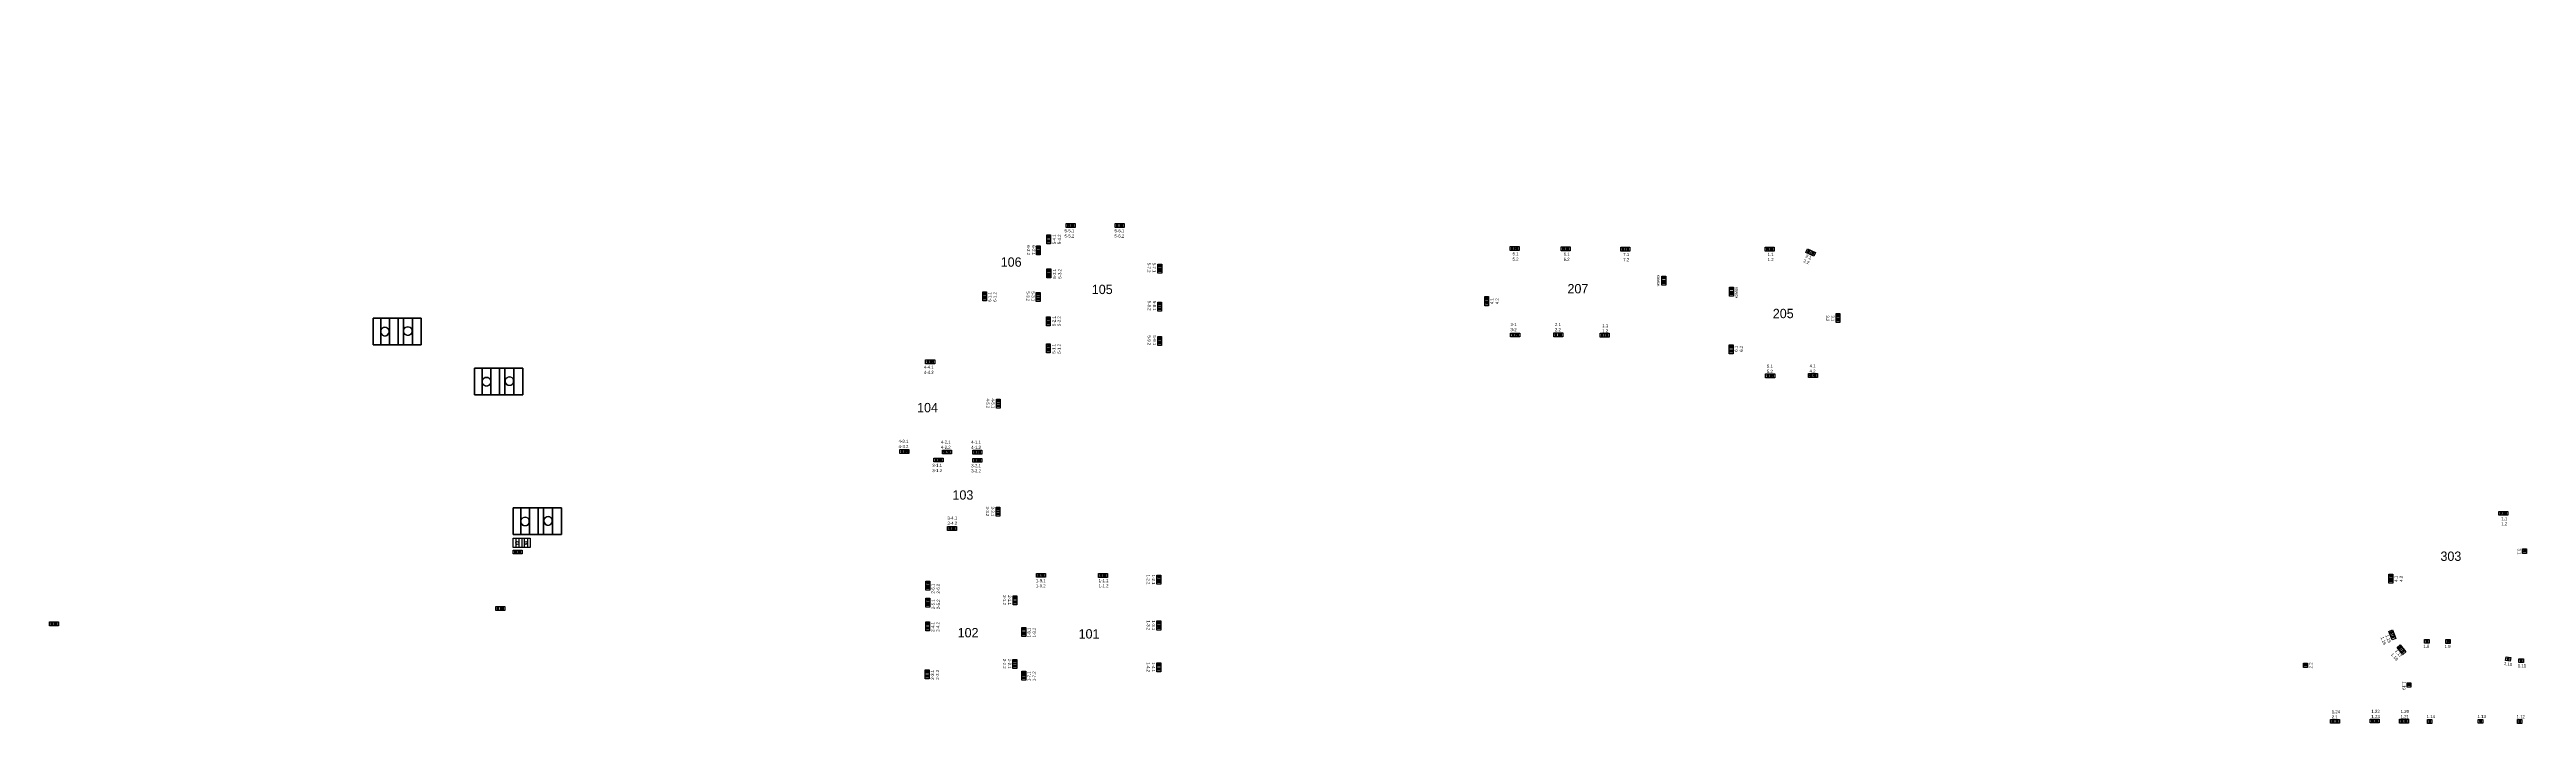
# Model space of a CAD drawing. Extents: x 43296 to 44090, y 40695 to 45985.
# Drawn here: x 43296 to 44090, y 40695 to 40911 of the extents above; entities outside this region: 1.
import ezdxf

# ---------------------------------------------------------------- set-up
doc = ezdxf.new("R2010")
doc.units = 0
doc.layers.add('ИИ_геология', color=4, linetype='Continuous', lineweight=30)
doc.styles.add('GT_23GMPI', font='arial.ttf')

msp = doc.modelspace()

# ---------------------------------------------------------------- linework, layer by layer
at = {"color": 242}
for p, q in [((43401.91, 40825.24), (43399.45, 40825.24)), ((43399.45, 40825.24), (43399.45, 40816.69)), ((43404.7, 40825.24), (43401.91, 40825.24)), ((43401.91, 40825.24), (43401.91, 40821.26)), ((43401.91, 40825.24), (43401.91, 40821.01)), ((43401.91, 40821.01), (43401.91, 40825.24)), ((43401.91, 40816.69), (43401.91, 40825.24)), ((43401.91, 40821.26), (43402.08, 40821.51)), ((43402.08, 40820.24), (43401.91, 40820.5)), ((43401.91, 40820.5), (43401.91, 40816.69)), ((43401.91, 40820.5), (43401.91, 40816.69)), ((43401.91, 40816.69), (43401.91, 40820.5)), ((43402.08, 40821.51), (43402.16, 40821.77)), ((43402.16, 40820.07), (43402.08, 40820.24)), ((43402.16, 40821.77), (43402.33, 40821.94)), ((43402.33, 40819.82), (43402.16, 40820.07)), ((43402.33, 40821.94), (43402.58, 40822.11)), ((43402.58, 40819.65), (43402.33, 40819.82)), ((43402.58, 40822.11), (43402.75, 40822.19)), ((43402.75, 40819.57), (43402.58, 40819.65)), ((43402.75, 40822.19), (43403.01, 40822.27)), ((43403.01, 40819.48), (43402.75, 40819.57)), ((43403.01, 40822.27), (43403.6, 40822.27)), ((43403.6, 40819.48), (43403.01, 40819.48)), ((43403.6, 40822.27), (43403.85, 40822.19)), ((43403.85, 40819.57), (43403.6, 40819.48)), ((43403.85, 40822.19), (43404.02, 40822.11)), ((43404.02, 40819.65), (43403.85, 40819.57)), ((43404.02, 40822.11), (43404.28, 40821.94)), ((43404.28, 40819.82), (43404.02, 40819.65)), ((43404.28, 40821.94), (43404.45, 40821.77)), ((43404.45, 40820.07), (43404.28, 40819.82)), ((43404.45, 40821.77), (43404.53, 40821.51)), ((43404.53, 40820.24), (43404.45, 40820.07)), ((43404.53, 40821.51), (43404.7, 40821.26)), ((43404.7, 40820.5), (43404.53, 40820.24)), ((43409.19, 40825.24), (43404.7, 40825.24)), ((43404.7, 40825.24), (43404.7, 40816.69)), ((43404.7, 40825.24), (43404.7, 40821.26)), ((43404.7, 40821.26), (43404.7, 40825.24)), ((43404.7, 40821.26), (43404.7, 40825.24)), ((43404.7, 40820.75), (43404.7, 40816.69)), ((43404.7, 40816.69), (43404.7, 40820.75)), ((43404.7, 40816.69), (43404.7, 40820.5)), ((43407.49, 40825.24), (43407.49, 40816.69)), ((43407.49, 40816.69), (43407.49, 40825.24)), ((43407.49, 40816.69), (43407.49, 40825.24)), ((43407.49, 40825.24), (43407.49, 40816.69)), ((43412.07, 40825.24), (43409.19, 40825.24)), ((43409.19, 40825.24), (43409.19, 40821.18)), ((43409.19, 40816.69), (43409.19, 40825.24)), ((43409.19, 40821.18), (43409.27, 40821.43)), ((43409.36, 40820.41), (43409.19, 40820.92)), ((43409.19, 40820.92), (43409.19, 40816.69)), ((43409.27, 40821.43), (43409.36, 40821.68)), ((43409.36, 40821.68), (43409.53, 40821.94)), ((43409.53, 40820.24), (43409.36, 40820.41)), ((43409.53, 40821.94), (43409.86, 40822.28)), ((43409.69, 40819.99), (43409.53, 40820.24)), ((43409.86, 40819.82), (43409.69, 40819.99)), ((43409.86, 40822.28), (43410.37, 40822.44)), ((43410.37, 40819.65), (43409.86, 40819.82)), ((43410.37, 40822.44), (43410.88, 40822.44)), ((43410.88, 40819.65), (43410.37, 40819.65)), ((43410.88, 40822.44), (43411.39, 40822.28)), ((43411.39, 40819.82), (43410.88, 40819.65)), ((43411.39, 40822.28), (43411.73, 40821.94)), ((43411.56, 40819.99), (43411.39, 40819.82)), ((43411.73, 40820.24), (43411.56, 40819.99)), ((43411.73, 40821.94), (43411.9, 40821.68)), ((43411.9, 40820.41), (43411.73, 40820.24)), ((43411.9, 40821.68), (43412.07, 40821.18)), ((43412.07, 40820.92), (43411.9, 40820.41)), ((43414.94, 40825.24), (43412.07, 40825.24)), ((43412.07, 40825.24), (43412.07, 40816.69)), ((43412.07, 40821.18), (43412.07, 40825.24)), ((43412.07, 40816.69), (43412.07, 40820.92)), ((43414.94, 40816.69), (43414.94, 40825.24)), ((43399.45, 40816.69), (43401.91, 40816.69)), ((43401.91, 40816.69), (43402.08, 40816.69)), ((43402.08, 40816.69), (43404.7, 40816.69)), ((43404.7, 40816.69), (43407.49, 40816.69)), ((43407.49, 40816.69), (43409.19, 40816.69)), ((43409.19, 40816.69), (43409.27, 40816.69)), ((43409.27, 40816.69), (43412.07, 40816.69)), ((43412.07, 40816.69), (43414.94, 40816.69)), ((43434.48, 40809.18), (43432.02, 40809.18)), ((43432.02, 40809.18), (43432.02, 40800.63)), ((43437.27, 40809.18), (43434.48, 40809.18)), ((43434.48, 40809.18), (43434.48, 40805.2)), ((43434.48, 40809.18), (43434.48, 40804.95)), ((43434.48, 40804.95), (43434.48, 40809.18)), ((43434.48, 40800.63), (43434.48, 40809.18)), ((43434.48, 40805.2), (43434.65, 40805.45)), ((43434.65, 40804.18), (43434.48, 40804.44)), ((43434.48, 40804.44), (43434.48, 40800.63)), ((43434.48, 40804.44), (43434.48, 40800.63)), ((43434.48, 40800.63), (43434.48, 40804.44)), ((43434.65, 40805.45), (43434.73, 40805.71)), ((43434.73, 40804.01), (43434.65, 40804.18)), ((43434.73, 40805.71), (43434.9, 40805.88)), ((43434.9, 40803.76), (43434.73, 40804.01)), ((43434.9, 40805.88), (43435.16, 40806.05)), ((43435.16, 40803.59), (43434.9, 40803.76)), ((43435.16, 40806.05), (43435.33, 40806.13)), ((43435.33, 40803.51), (43435.16, 40803.59)), ((43435.33, 40806.13), (43435.58, 40806.22)), ((43435.58, 40803.42), (43435.33, 40803.51)), ((43435.58, 40806.22), (43436.17, 40806.22)), ((43436.17, 40803.42), (43435.58, 40803.42)), ((43436.17, 40806.22), (43436.43, 40806.13)), ((43436.43, 40803.51), (43436.17, 40803.42)), ((43436.43, 40806.13), (43436.6, 40806.05)), ((43436.6, 40803.59), (43436.43, 40803.51)), ((43436.6, 40806.05), (43436.85, 40805.88)), ((43436.85, 40803.76), (43436.6, 40803.59)), ((43436.85, 40805.88), (43437.02, 40805.71)), ((43437.02, 40804.01), (43436.85, 40803.76)), ((43437.02, 40805.71), (43437.1, 40805.45)), ((43437.1, 40804.18), (43437.02, 40804.01)), ((43437.1, 40805.45), (43437.27, 40805.2)), ((43437.27, 40804.44), (43437.1, 40804.18)), ((43441.76, 40809.18), (43437.27, 40809.18)), ((43437.27, 40809.18), (43437.27, 40800.63)), ((43437.27, 40809.18), (43437.27, 40805.2)), ((43437.27, 40805.2), (43437.27, 40809.18)), ((43437.27, 40805.2), (43437.27, 40809.18)), ((43437.27, 40804.69), (43437.27, 40800.63)), ((43437.27, 40800.63), (43437.27, 40804.69)), ((43437.27, 40800.63), (43437.27, 40804.44)), ((43440.07, 40809.18), (43440.07, 40800.63)), ((43440.07, 40800.63), (43440.07, 40809.18)), ((43440.07, 40800.63), (43440.07, 40809.18)), ((43440.07, 40809.18), (43440.07, 40800.63)), ((43444.64, 40809.18), (43441.76, 40809.18)), ((43441.76, 40809.18), (43441.76, 40805.12)), ((43441.76, 40800.63), (43441.76, 40809.18)), ((43441.76, 40805.12), (43441.85, 40805.37)), ((43441.93, 40804.35), (43441.76, 40804.86)), ((43441.76, 40804.86), (43441.76, 40800.63)), ((43441.85, 40805.37), (43441.93, 40805.62)), ((43441.93, 40805.62), (43442.1, 40805.88)), ((43442.1, 40804.18), (43441.93, 40804.35)), ((43442.1, 40805.88), (43442.44, 40806.22)), ((43442.27, 40803.93), (43442.1, 40804.18)), ((43442.44, 40803.76), (43442.27, 40803.93)), ((43442.44, 40806.22), (43442.95, 40806.39)), ((43442.95, 40803.59), (43442.44, 40803.76)), ((43442.95, 40806.39), (43443.46, 40806.39)), ((43443.46, 40803.59), (43442.95, 40803.59)), ((43443.46, 40806.39), (43443.96, 40806.22)), ((43443.96, 40803.76), (43443.46, 40803.59)), ((43443.96, 40806.22), (43444.3, 40805.88)), ((43444.13, 40803.93), (43443.96, 40803.76)), ((43444.3, 40804.18), (43444.13, 40803.93)), ((43444.3, 40805.88), (43444.47, 40805.62)), ((43444.47, 40804.35), (43444.3, 40804.18)), ((43444.47, 40805.62), (43444.64, 40805.12)), ((43444.64, 40804.86), (43444.47, 40804.35)), ((43447.52, 40809.18), (43444.64, 40809.18)), ((43444.64, 40809.18), (43444.64, 40800.63)), ((43444.64, 40805.12), (43444.64, 40809.18)), ((43444.64, 40800.63), (43444.64, 40804.86)), ((43447.52, 40800.63), (43447.52, 40809.18)), ((43432.02, 40800.63), (43434.48, 40800.63)), ((43434.48, 40800.63), (43434.65, 40800.63)), ((43434.65, 40800.63), (43437.27, 40800.63)), ((43437.27, 40800.63), (43440.07, 40800.63)), ((43440.07, 40800.63), (43441.76, 40800.63)), ((43441.76, 40800.63), (43441.85, 40800.63)), ((43441.85, 40800.63), (43444.64, 40800.63)), ((43444.64, 40800.63), (43447.52, 40800.63)), ((43446.88, 40764.36), (43444.42, 40764.36)), ((43444.42, 40764.36), (43444.42, 40755.8)), ((43449.67, 40764.36), (43446.88, 40764.36)), ((43446.88, 40764.36), (43446.88, 40760.38)), ((43446.88, 40764.36), (43446.88, 40760.12)), ((43446.88, 40760.12), (43446.88, 40764.36)), ((43446.88, 40755.8), (43446.88, 40764.36)), ((43454.16, 40764.36), (43449.67, 40764.36)), ((43449.67, 40764.36), (43449.67, 40755.8)), ((43449.67, 40764.36), (43449.67, 40760.38)), ((43449.67, 40760.38), (43449.67, 40764.36)), ((43449.67, 40760.38), (43449.67, 40764.36)), ((43452.46, 40764.36), (43452.46, 40755.8)), ((43452.46, 40755.8), (43452.46, 40764.36)), ((43452.46, 40755.8), (43452.46, 40764.36)), ((43452.46, 40764.36), (43452.46, 40755.8)), ((43457.03, 40764.36), (43454.16, 40764.36)), ((43454.16, 40764.36), (43454.16, 40760.29)), ((43454.16, 40755.8), (43454.16, 40764.36)), ((43459.91, 40764.36), (43457.03, 40764.36)), ((43457.03, 40764.36), (43457.03, 40755.8)), ((43457.03, 40760.29), (43457.03, 40764.36)), ((43459.91, 40755.8), (43459.91, 40764.36)), ((43444.42, 40755.8), (43446.88, 40755.8)), ((43446.88, 40760.38), (43447.04, 40760.63)), ((43447.04, 40759.36), (43446.88, 40759.62)), ((43446.88, 40759.62), (43446.88, 40755.8)), ((43446.88, 40759.62), (43446.88, 40755.8)), ((43446.88, 40755.8), (43446.88, 40759.62)), ((43446.88, 40755.8), (43447.04, 40755.8)), ((43447.04, 40760.63), (43447.13, 40760.88)), ((43447.13, 40759.19), (43447.04, 40759.36)), ((43447.04, 40755.8), (43449.67, 40755.8)), ((43447.13, 40760.88), (43447.3, 40761.05)), ((43447.3, 40758.94), (43447.13, 40759.19)), ((43447.3, 40761.05), (43447.55, 40761.22)), ((43447.55, 40758.77), (43447.3, 40758.94)), ((43447.55, 40761.22), (43447.72, 40761.31)), ((43447.72, 40758.68), (43447.55, 40758.77)), ((43447.72, 40761.31), (43447.97, 40761.39)), ((43447.97, 40758.6), (43447.72, 40758.68)), ((43447.97, 40761.39), (43448.57, 40761.39)), ((43448.57, 40758.6), (43447.97, 40758.6)), ((43448.57, 40761.39), (43448.82, 40761.31)), ((43448.82, 40758.68), (43448.57, 40758.6)), ((43448.82, 40761.31), (43448.99, 40761.22)), ((43448.99, 40758.77), (43448.82, 40758.68)), ((43448.99, 40761.22), (43449.25, 40761.05)), ((43449.25, 40758.94), (43448.99, 40758.77)), ((43449.25, 40761.05), (43449.41, 40760.88)), ((43449.41, 40759.19), (43449.25, 40758.94)), ((43449.41, 40760.88), (43449.5, 40760.63)), ((43449.5, 40759.36), (43449.41, 40759.19)), ((43449.5, 40760.63), (43449.67, 40760.38)), ((43449.67, 40759.62), (43449.5, 40759.36)), ((43449.67, 40759.87), (43449.67, 40755.8)), ((43449.67, 40755.8), (43449.67, 40759.87)), ((43449.67, 40755.8), (43449.67, 40759.62)), ((43449.67, 40755.8), (43452.46, 40755.8)), ((43452.46, 40755.8), (43454.16, 40755.8)), ((43454.16, 40760.29), (43454.24, 40760.55)), ((43454.33, 40759.53), (43454.16, 40760.04)), ((43454.16, 40760.04), (43454.16, 40755.8)), ((43454.16, 40755.8), (43454.24, 40755.8)), ((43454.24, 40760.55), (43454.33, 40760.8)), ((43454.24, 40755.8), (43457.03, 40755.8)), ((43454.33, 40760.8), (43454.5, 40761.06)), ((43454.5, 40759.36), (43454.33, 40759.53)), ((43454.5, 40761.06), (43454.83, 40761.39)), ((43454.66, 40759.11), (43454.5, 40759.36)), ((43454.83, 40758.94), (43454.66, 40759.11)), ((43454.83, 40761.39), (43455.34, 40761.56)), ((43455.34, 40758.77), (43454.83, 40758.94)), ((43455.34, 40761.56), (43455.85, 40761.56)), ((43455.85, 40758.77), (43455.34, 40758.77)), ((43455.85, 40761.56), (43456.36, 40761.39)), ((43456.36, 40758.94), (43455.85, 40758.77)), ((43456.36, 40761.39), (43456.7, 40761.06)), ((43456.53, 40759.11), (43456.36, 40758.94)), ((43456.7, 40759.36), (43456.53, 40759.11)), ((43456.7, 40761.06), (43456.87, 40760.8)), ((43456.87, 40759.53), (43456.7, 40759.36)), ((43456.87, 40760.8), (43457.03, 40760.29)), ((43457.03, 40760.04), (43456.87, 40759.53)), ((43457.03, 40755.8), (43457.03, 40760.04)), ((43457.03, 40755.8), (43459.91, 40755.8))]:
    msp.add_line(p, q, dxfattribs=at)
at = {"color": 0}
for p, q in [((43399.45, 40816.69), (43399.45, 40825.24)), ((43399.45, 40825.24), (43414.94, 40825.24)), ((43402.08, 40821.6), (43401.91, 40821.17)), ((43401.91, 40821.17), (43401.91, 40820.67)), ((43401.91, 40820.67), (43402.08, 40820.24)), ((43402.41, 40821.94), (43402.08, 40821.6)), ((43402.08, 40820.24), (43402.41, 40819.9)), ((43402.84, 40822.19), (43402.41, 40821.94)), ((43402.41, 40819.9), (43402.84, 40819.65)), ((43403.26, 40822.27), (43402.84, 40822.19)), ((43402.84, 40819.65), (43403.26, 40819.57)), ((43403.68, 40822.19), (43403.26, 40822.27)), ((43403.26, 40819.57), (43403.68, 40819.65)), ((43404.11, 40821.94), (43403.68, 40822.19)), ((43403.68, 40819.65), (43404.11, 40819.9)), ((43404.45, 40821.6), (43404.11, 40821.94)), ((43404.11, 40819.9), (43404.45, 40820.24)), ((43404.62, 40821.17), (43404.45, 40821.6)), ((43404.45, 40820.24), (43404.62, 40820.67)), ((43404.62, 40820.67), (43404.62, 40821.17)), ((43407.49, 40816.69), (43407.49, 40825.24)), ((43409.44, 40821.77), (43409.27, 40821.34)), ((43409.27, 40821.34), (43409.27, 40820.84)), ((43409.27, 40820.84), (43409.44, 40820.41)), ((43409.78, 40822.11), (43409.44, 40821.77)), ((43409.44, 40820.41), (43409.78, 40820.07)), ((43410.2, 40822.36), (43409.78, 40822.11)), ((43409.78, 40820.07), (43410.2, 40819.82)), ((43410.63, 40822.44), (43410.2, 40822.36)), ((43410.2, 40819.82), (43410.63, 40819.74)), ((43411.05, 40822.36), (43410.63, 40822.44)), ((43410.63, 40819.74), (43411.05, 40819.82)), ((43411.47, 40822.11), (43411.05, 40822.36)), ((43411.05, 40819.82), (43411.47, 40820.07)), ((43411.81, 40821.77), (43411.47, 40822.11)), ((43411.47, 40820.07), (43411.81, 40820.41)), ((43411.98, 40821.34), (43411.81, 40821.77)), ((43411.81, 40820.41), (43411.98, 40820.84)), ((43411.98, 40820.84), (43411.98, 40821.34)), ((43414.94, 40825.24), (43414.94, 40816.69)), ((43414.94, 40816.69), (43399.45, 40816.69)), ((43432.02, 40800.63), (43432.02, 40809.18)), ((43432.02, 40809.18), (43447.52, 40809.18)), ((43434.65, 40805.54), (43434.48, 40805.11)), ((43434.48, 40805.11), (43434.48, 40804.61)), ((43434.48, 40804.61), (43434.65, 40804.18)), ((43434.99, 40805.88), (43434.65, 40805.54)), ((43434.65, 40804.18), (43434.99, 40803.85)), ((43435.41, 40806.13), (43434.99, 40805.88)), ((43434.99, 40803.85), (43435.41, 40803.59)), ((43435.83, 40806.22), (43435.41, 40806.13)), ((43435.41, 40803.59), (43435.83, 40803.51)), ((43436.26, 40806.13), (43435.83, 40806.22)), ((43435.83, 40803.51), (43436.26, 40803.59)), ((43436.68, 40805.88), (43436.26, 40806.13)), ((43436.26, 40803.59), (43436.68, 40803.85)), ((43437.02, 40805.54), (43436.68, 40805.88)), ((43436.68, 40803.85), (43437.02, 40804.18)), ((43437.19, 40805.11), (43437.02, 40805.54)), ((43437.02, 40804.18), (43437.19, 40804.61)), ((43437.19, 40804.61), (43437.19, 40805.11)), ((43440.07, 40800.63), (43440.07, 40809.18)), ((43442.02, 40805.71), (43441.85, 40805.28)), ((43441.85, 40805.28), (43441.85, 40804.78)), ((43441.85, 40804.78), (43442.02, 40804.35)), ((43442.35, 40806.05), (43442.02, 40805.71)), ((43442.02, 40804.35), (43442.35, 40804.01)), ((43442.78, 40806.3), (43442.35, 40806.05)), ((43442.35, 40804.01), (43442.78, 40803.76)), ((43443.2, 40806.39), (43442.78, 40806.3)), ((43442.78, 40803.76), (43443.2, 40803.68)), ((43443.62, 40806.3), (43443.2, 40806.39)), ((43443.2, 40803.68), (43443.62, 40803.76)), ((43444.05, 40806.05), (43443.62, 40806.3)), ((43443.62, 40803.76), (43444.05, 40804.01)), ((43444.39, 40805.71), (43444.05, 40806.05)), ((43444.05, 40804.01), (43444.39, 40804.35)), ((43444.56, 40805.28), (43444.39, 40805.71)), ((43444.39, 40804.35), (43444.56, 40804.78)), ((43444.56, 40804.78), (43444.56, 40805.28)), ((43447.52, 40809.18), (43447.52, 40800.63)), ((43447.52, 40800.63), (43432.02, 40800.63)), ((43444.42, 40755.8), (43444.42, 40764.36)), ((43444.42, 40764.36), (43459.91, 40764.36)), ((43452.46, 40755.8), (43452.46, 40764.36)), ((43459.91, 40764.36), (43459.91, 40755.8)), ((43459.91, 40755.8), (43444.42, 40755.8)), ((43447.04, 40760.71), (43446.88, 40760.29)), ((43446.88, 40760.29), (43446.88, 40759.78)), ((43446.88, 40759.78), (43447.04, 40759.36)), ((43447.38, 40761.05), (43447.04, 40760.71)), ((43447.04, 40759.36), (43447.38, 40759.02)), ((43447.81, 40761.31), (43447.38, 40761.05)), ((43447.38, 40759.02), (43447.81, 40758.77)), ((43448.23, 40761.39), (43447.81, 40761.31)), ((43447.81, 40758.77), (43448.23, 40758.68)), ((43448.65, 40761.31), (43448.23, 40761.39)), ((43448.23, 40758.68), (43448.65, 40758.77)), ((43449.08, 40761.05), (43448.65, 40761.31)), ((43448.65, 40758.77), (43449.08, 40759.02)), ((43449.41, 40760.71), (43449.08, 40761.05)), ((43449.08, 40759.02), (43449.41, 40759.36)), ((43449.58, 40760.29), (43449.41, 40760.71)), ((43449.41, 40759.36), (43449.58, 40759.78)), ((43449.58, 40759.78), (43449.58, 40760.29)), ((43454.41, 40760.88), (43454.24, 40760.46)), ((43454.24, 40760.46), (43454.24, 40759.95)), ((43454.24, 40759.95), (43454.41, 40759.53)), ((43454.75, 40761.22), (43454.41, 40760.88)), ((43454.41, 40759.53), (43454.75, 40759.19)), ((43455.17, 40761.48), (43454.75, 40761.22)), ((43454.75, 40759.19), (43455.17, 40758.94)), ((43455.6, 40761.56), (43455.17, 40761.48)), ((43455.17, 40758.94), (43455.6, 40758.85)), ((43456.02, 40761.48), (43455.6, 40761.56)), ((43455.6, 40758.85), (43456.02, 40758.94)), ((43456.44, 40761.22), (43456.02, 40761.48)), ((43456.02, 40758.94), (43456.44, 40759.19)), ((43456.78, 40760.88), (43456.44, 40761.22)), ((43456.44, 40759.19), (43456.78, 40759.53)), ((43456.95, 40760.46), (43456.78, 40760.88)), ((43456.78, 40759.53), (43456.95, 40759.95)), ((43456.95, 40759.95), (43456.95, 40760.46))]:
    msp.add_line(p, q, dxfattribs=at)
at = {"layer": 'ИИ_геология', "color": 0, "ltscale": 100}
for points in [[(43616.86, 40850.52), (43615.6, 40850.52)], [(43623.31, 40855.58), (43623.31, 40854.31)], [(43639.01, 40855.54), (43639.01, 40854.27)], [(43613.54, 40846.92), (43612.28, 40846.92)], [(43765.73, 40848.15), (43765.73, 40846.88)], [(43782.13, 40848.06), (43782.13, 40846.8)], [(43801.25, 40847.97), (43801.25, 40846.7)], [(43847.57, 40847.98), (43847.57, 40846.72)], [(43860.99, 40846.83), (43860.46, 40845.68)], [(43616.89, 40839.54), (43615.62, 40839.54)], [(43652.51, 40841.06), (43651.25, 40841.06)], [(43814.21, 40837.23), (43812.95, 40837.23)], [(43835.94, 40833.7), (43834.67, 40833.7)], [(43596.3, 40832.2), (43595.04, 40832.2)], [(43613.5, 40832.04), (43612.23, 40832.04)], [(43652.46, 40828.91), (43651.2, 40828.91)], [(43757.41, 40830.65), (43756.15, 40830.65)], [(43616.74, 40824.16), (43615.48, 40824.16)], [(43652.45, 40817.86), (43651.19, 40817.86)], [(43765.91, 40820.44), (43765.91, 40819.18)], [(43779.76, 40820.49), (43779.76, 40819.23)], [(43794.62, 40820.36), (43794.62, 40819.09)], [(43870.14, 40825.24), (43868.87, 40825.24)], [(43578.2, 40811.83), (43578.2, 40810.57)], [(43616.76, 40815.5), (43615.5, 40815.5)], [(43835.8, 40815.22), (43834.54, 40815.22)], [(43847.72, 40807.35), (43847.72, 40806.09)], [(43861.43, 40807.44), (43861.43, 40806.17)], [(43600.7, 40797.82), (43599.44, 40797.82)], [(43569.95, 40783.07), (43569.95, 40781.8)], [(43580.87, 40780.34), (43580.87, 40779.07)], [(43583.57, 40782.92), (43583.57, 40781.66)], [(43593.31, 40782.88), (43593.31, 40781.62)], [(43593.37, 40780.23), (43593.37, 40778.97)], [(43600.61, 40763.18), (43599.34, 40763.18)], [(44082.99, 40763.25), (44082.99, 40761.99)], [(43447.15, 40754.63), (43447.15, 40751.6)], [(43585.24, 40758.36), (43585.24, 40757.09)], [(43445.86, 40750.84), (43445.86, 40749.58)], [(43578.07, 40739.4), (43576.8, 40739.4)], [(43613.75, 40743.37), (43613.75, 40742.1)], [(43633.68, 40743.32), (43633.68, 40742.06)], [(43652.19, 40741.33), (43650.92, 40741.33)], [(44047.5, 40741.65), (44046.23, 40741.65)], [(43440.29, 40732.71), (43440.29, 40731.44)], [(43578.1, 40733.94), (43576.84, 40733.94)], [(43606.06, 40734.74), (43604.79, 40734.74)], [(43297.1, 40727.8), (43297.1, 40726.54)], [(43578.02, 40726.4), (43576.75, 40726.4)], [(43608.91, 40724.57), (43607.65, 40724.57)], [(43652.2, 40726.65), (43650.93, 40726.65)], [(44047.96, 40723.87), (44046.79, 40723.41)], [(44050.76, 40719.3), (44049.79, 40718.49)], [(43577.9, 40711.02), (43576.63, 40711.02)], [(43606.03, 40714.34), (43604.76, 40714.34)], [(43608.88, 40710.57), (43607.62, 40710.57)], [(43652.2, 40713.26), (43650.93, 40713.26)], [(44028.95, 40696.53), (44028.95, 40695.27)], [(44041.69, 40696.65), (44041.69, 40695.39)], [(44051.08, 40696.62), (44051.08, 40695.36)]]:
    msp.add_lwpolyline(points, dxfattribs=at)
at = {"layer": 'ИИ_геология', "color": 242, "ltscale": 100}
for points in [[(43616.86, 40850.04), (43615.61, 40850.04)], [(43616.85, 40851.51), (43615.62, 40851.51)], [(43616.87, 40851.05), (43615.62, 40851.05)], [(43616.86, 40849.59), (43615.63, 40849.59)], [(43622.32, 40855.57), (43622.32, 40854.34)], [(43622.78, 40855.58), (43622.78, 40854.34)], [(43623.79, 40855.57), (43623.79, 40854.32)], [(43624.24, 40855.57), (43624.24, 40854.34)], [(43638.01, 40855.52), (43638.01, 40854.3)], [(43638.47, 40855.54), (43638.47, 40854.29)], [(43639.48, 40855.53), (43639.48, 40854.28)], [(43639.93, 40855.53), (43639.93, 40854.3)], [(43613.53, 40846.45), (43612.28, 40846.45)], [(43613.53, 40847.91), (43612.3, 40847.91)], [(43613.54, 40847.46), (43612.3, 40847.46)], [(43613.53, 40845.99), (43612.3, 40845.99)], [(43652.5, 40842.05), (43651.27, 40842.05)], [(43652.51, 40841.6), (43651.27, 40841.6)], [(43764.74, 40848.13), (43764.74, 40846.91)], [(43765.19, 40848.15), (43765.19, 40846.9)], [(43766.21, 40848.14), (43766.21, 40846.89)], [(43766.66, 40848.14), (43766.66, 40846.91)], [(43781.14, 40848.05), (43781.14, 40846.82)], [(43781.59, 40848.06), (43781.59, 40846.82)], [(43782.61, 40848.05), (43782.61, 40846.8)], [(43783.06, 40848.05), (43783.06, 40846.82)], [(43800.25, 40847.95), (43800.25, 40846.73)], [(43800.71, 40847.97), (43800.71, 40846.72)], [(43801.72, 40847.96), (43801.72, 40846.71)], [(43802.17, 40847.96), (43802.17, 40846.73)], [(43846.58, 40847.97), (43846.58, 40846.74)], [(43847.03, 40847.98), (43847.03, 40846.74)], [(43848.04, 40847.97), (43848.04, 40846.73)], [(43848.5, 40847.97), (43848.5, 40846.74)], [(43860.08, 40847.24), (43859.56, 40846.12)], [(43860.5, 40847.06), (43859.98, 40845.93)], [(43861.41, 40846.62), (43860.89, 40845.49)], [(43861.82, 40846.43), (43861.31, 40845.32)], [(43616.88, 40839.07), (43615.63, 40839.07)], [(43616.87, 40840.54), (43615.64, 40840.54)], [(43616.89, 40840.08), (43615.64, 40840.08)], [(43616.88, 40838.62), (43615.65, 40838.62)], [(43652.5, 40840.59), (43651.25, 40840.59)], [(43652.5, 40840.13), (43651.27, 40840.13)], [(43814.2, 40836.76), (43812.96, 40836.76)], [(43814.2, 40838.22), (43812.97, 40838.22)], [(43814.21, 40837.77), (43812.97, 40837.77)], [(43814.2, 40836.3), (43812.97, 40836.3)], [(43835.94, 40834.24), (43834.69, 40834.24)], [(43835.92, 40834.7), (43834.7, 40834.7)], [(43596.29, 40831.72), (43595.05, 40831.72)], [(43596.29, 40833.19), (43595.06, 40833.19)], [(43596.3, 40832.74), (43595.06, 40832.74)], [(43596.29, 40831.27), (43595.06, 40831.27)], [(43613.49, 40831.56), (43612.24, 40831.56)], [(43613.49, 40833.03), (43612.26, 40833.03)], [(43613.5, 40832.58), (43612.26, 40832.58)], [(43613.49, 40831.11), (43612.26, 40831.11)], [(43652.46, 40828.43), (43651.21, 40828.43)], [(43652.45, 40829.9), (43651.22, 40829.9)], [(43652.47, 40829.44), (43651.22, 40829.44)], [(43652.46, 40827.98), (43651.23, 40827.98)], [(43757.4, 40830.18), (43756.15, 40830.18)], [(43757.4, 40831.65), (43756.17, 40831.65)], [(43757.41, 40831.19), (43756.17, 40831.19)], [(43757.4, 40829.73), (43756.17, 40829.73)], [(43835.93, 40833.23), (43834.68, 40833.23)], [(43835.93, 40832.78), (43834.7, 40832.78)], [(43870.13, 40826.24), (43868.9, 40826.24)], [(43870.14, 40825.78), (43868.9, 40825.78)], [(43616.74, 40823.69), (43615.49, 40823.69)], [(43616.73, 40825.15), (43615.5, 40825.15)], [(43616.74, 40824.7), (43615.5, 40824.7)], [(43616.74, 40823.23), (43615.5, 40823.23)], [(43652.44, 40818.86), (43651.21, 40818.86)], [(43652.45, 40818.4), (43651.21, 40818.4)], [(43764.92, 40820.43), (43764.92, 40819.2)], [(43765.37, 40820.44), (43765.37, 40819.2)], [(43766.39, 40820.43), (43766.39, 40819.18)], [(43766.84, 40820.43), (43766.84, 40819.2)], [(43778.76, 40820.48), (43778.76, 40819.25)], [(43779.22, 40820.49), (43779.22, 40819.25)], [(43780.23, 40820.49), (43780.23, 40819.24)], [(43780.68, 40820.49), (43780.68, 40819.25)], [(43793.63, 40820.35), (43793.63, 40819.12)], [(43794.08, 40820.36), (43794.08, 40819.12)], [(43795.09, 40820.35), (43795.09, 40819.1)], [(43795.55, 40820.35), (43795.55, 40819.12)], [(43870.13, 40824.77), (43868.88, 40824.77)], [(43870.13, 40824.32), (43868.9, 40824.32)], [(43577.2, 40811.82), (43577.2, 40810.59)], [(43577.66, 40811.83), (43577.66, 40810.59)], [(43578.67, 40811.82), (43578.67, 40810.57)], [(43579.12, 40811.82), (43579.12, 40810.59)], [(43616.76, 40815.03), (43615.51, 40815.03)], [(43616.75, 40816.5), (43615.52, 40816.5)], [(43616.77, 40816.04), (43615.52, 40816.04)], [(43616.76, 40814.58), (43615.53, 40814.58)], [(43652.44, 40817.39), (43651.19, 40817.39)], [(43652.44, 40816.94), (43651.21, 40816.94)], [(43835.79, 40814.75), (43834.54, 40814.75)], [(43835.79, 40816.21), (43834.56, 40816.21)], [(43835.8, 40815.76), (43834.56, 40815.76)], [(43835.79, 40814.29), (43834.56, 40814.29)], [(43846.72, 40807.34), (43846.72, 40806.11)], [(43847.18, 40807.36), (43847.18, 40806.11)], [(43848.19, 40807.35), (43848.19, 40806.1)], [(43848.64, 40807.35), (43848.64, 40806.12)], [(43860.43, 40807.43), (43860.43, 40806.2)], [(43860.89, 40807.44), (43860.89, 40806.2)], [(43861.9, 40807.43), (43861.9, 40806.18)], [(43862.36, 40807.43), (43862.36, 40806.2)], [(43600.69, 40797.35), (43599.44, 40797.35)], [(43600.69, 40798.81), (43599.46, 40798.81)], [(43600.7, 40798.36), (43599.46, 40798.36)], [(43600.69, 40796.89), (43599.46, 40796.89)], [(43568.96, 40783.06), (43568.96, 40781.83)], [(43569.41, 40783.07), (43569.41, 40781.83)], [(43570.42, 40783.06), (43570.42, 40781.81)], [(43570.88, 40783.06), (43570.88, 40781.83)], [(43579.88, 40780.33), (43579.88, 40779.1)], [(43580.34, 40780.34), (43580.34, 40779.1)], [(43581.35, 40780.33), (43581.35, 40779.08)], [(43581.8, 40780.33), (43581.8, 40779.1)], [(43582.57, 40782.91), (43582.57, 40781.68)], [(43583.03, 40782.93), (43583.03, 40781.68)], [(43584.04, 40782.92), (43584.04, 40781.67)], [(43584.49, 40782.92), (43584.49, 40781.69)], [(43592.31, 40782.87), (43592.31, 40781.64)], [(43592.38, 40780.22), (43592.38, 40778.99)], [(43592.77, 40782.88), (43592.77, 40781.64)], [(43592.83, 40780.23), (43592.83, 40778.99)], [(43593.78, 40782.88), (43593.78, 40781.63)], [(43593.84, 40780.22), (43593.84, 40778.97)], [(43594.23, 40782.88), (43594.23, 40781.64)], [(43594.3, 40780.22), (43594.3, 40778.99)], [(43600.6, 40762.71), (43599.35, 40762.71)], [(43600.6, 40764.18), (43599.37, 40764.18)], [(43600.61, 40763.72), (43599.37, 40763.72)], [(43600.6, 40762.26), (43599.37, 40762.26)], [(44082, 40763.24), (44082, 40762.01)], [(44082.45, 40763.25), (44082.45, 40762.01)], [(44083.47, 40763.24), (44083.47, 40761.99)], [(44083.92, 40763.24), (44083.92, 40762.01)], [(43445.23, 40754.62), (43445.23, 40751.61)], [(43446.22, 40754.6), (43446.22, 40751.63)], [(43447.99, 40754.6), (43447.99, 40751.62)], [(43448.96, 40754.62), (43448.96, 40751.63)], [(43584.24, 40758.34), (43584.24, 40757.12)], [(43584.7, 40758.36), (43584.7, 40757.12)], [(43585.71, 40758.35), (43585.71, 40757.1)], [(43586.16, 40758.35), (43586.16, 40757.12)], [(43444.86, 40750.83), (43444.86, 40749.6)], [(43445.32, 40750.84), (43445.32, 40749.6)], [(43446.33, 40750.83), (43446.33, 40749.59)], [(43446.78, 40750.83), (43446.78, 40749.6)], [(44090.39, 40750.77), (44089.14, 40750.77)], [(44090.39, 40750.31), (44089.15, 40750.31)], [(43578.06, 40738.92), (43576.81, 40738.92)], [(43578.06, 40740.39), (43576.83, 40740.39)], [(43578.07, 40739.94), (43576.83, 40739.94)], [(43578.06, 40738.47), (43576.83, 40738.47)], [(43612.76, 40743.35), (43612.76, 40742.13)], [(43613.22, 40743.37), (43613.22, 40742.12)], [(43614.23, 40743.36), (43614.23, 40742.11)], [(43614.68, 40743.36), (43614.68, 40742.13)], [(43632.69, 40743.31), (43632.69, 40742.08)], [(43633.14, 40743.33), (43633.14, 40742.08)], [(43634.16, 40743.32), (43634.16, 40742.07)], [(43634.61, 40743.32), (43634.61, 40742.09)], [(43652.18, 40740.86), (43650.93, 40740.86)], [(43652.18, 40742.32), (43650.95, 40742.32)], [(43652.19, 40741.87), (43650.95, 40741.87)], [(43652.18, 40740.4), (43650.95, 40740.4)], [(44047.49, 40741.18), (44046.24, 40741.18)], [(44047.5, 40742.19), (44046.25, 40742.19)], [(44047.48, 40742.64), (44046.26, 40742.64)], [(44047.49, 40740.72), (44046.26, 40740.72)], [(43439.29, 40732.7), (43439.29, 40731.47)], [(43439.75, 40732.71), (43439.75, 40731.47)], [(43440.76, 40732.7), (43440.76, 40731.45)], [(43441.21, 40732.7), (43441.21, 40731.47)], [(43578.09, 40733.47), (43576.85, 40733.47)], [(43578.09, 40734.94), (43576.86, 40734.94)], [(43578.1, 40734.48), (43576.86, 40734.48)], [(43578.09, 40733.02), (43576.86, 40733.02)], [(43606.05, 40734.26), (43604.8, 40734.26)], [(43606.05, 40735.73), (43604.82, 40735.73)], [(43606.06, 40735.27), (43604.82, 40735.27)], [(43606.05, 40733.81), (43604.82, 40733.81)], [(43296.11, 40727.79), (43296.11, 40726.56)], [(43296.56, 40727.8), (43296.56, 40726.56)], [(43297.57, 40727.79), (43297.57, 40726.55)], [(43298.03, 40727.79), (43298.03, 40726.56)], [(43578.01, 40725.92), (43576.76, 40725.92)], [(43578.02, 40726.94), (43576.77, 40726.94)], [(43578, 40727.39), (43576.78, 40727.39)], [(43578.01, 40725.47), (43576.78, 40725.47)], [(43608.9, 40724.1), (43607.66, 40724.1)], [(43608.9, 40725.57), (43607.67, 40725.57)], [(43608.91, 40725.11), (43607.67, 40725.11)], [(43608.9, 40723.65), (43607.67, 40723.65)], [(43652.19, 40726.18), (43650.94, 40726.18)], [(43652.19, 40727.65), (43650.96, 40727.65)], [(43652.2, 40727.19), (43650.96, 40727.19)], [(43652.19, 40725.73), (43650.96, 40725.73)], [(44047.59, 40724.79), (44046.44, 40724.34)], [(44047.77, 40724.37), (44046.61, 40723.92)], [(44048.13, 40723.43), (44046.97, 40722.97)], [(44048.29, 40723.01), (44047.15, 40722.56)], [(43606.02, 40715.33), (43604.79, 40715.33)], [(43606.03, 40714.88), (43604.79, 40714.88)], [(44050.11, 40720.05), (44049.17, 40719.27)], [(44050.41, 40719.71), (44049.46, 40718.92)], [(44051.05, 40718.93), (44050.1, 40718.13)], [(44051.35, 40718.58), (44050.4, 40717.79)], [(44058.16, 40722.21), (44058.16, 40720.96)], [(44058.61, 40722.21), (44058.61, 40720.98)], [(44064.98, 40722.17), (44064.98, 40720.92)], [(44065.43, 40722.17), (44065.43, 40720.94)], [(44084.38, 40716.57), (44084.17, 40715.34)], [(44084.83, 40716.49), (44084.62, 40715.28)], [(44088.45, 40715.99), (44088.45, 40714.75)], [(44088.9, 40715.99), (44088.9, 40714.76)], [(43577.89, 40710.55), (43576.64, 40710.55)], [(43577.89, 40712.01), (43576.66, 40712.01)], [(43577.9, 40711.56), (43576.66, 40711.56)], [(43577.89, 40710.09), (43576.66, 40710.09)], [(43606.02, 40713.87), (43604.77, 40713.87)], [(43606.02, 40713.41), (43604.79, 40713.41)], [(43608.88, 40710.09), (43607.63, 40710.09)], [(43608.87, 40711.56), (43607.64, 40711.56)], [(43608.89, 40711.1), (43607.64, 40711.1)], [(43608.88, 40709.64), (43607.65, 40709.64)], [(43652.19, 40712.78), (43650.94, 40712.78)], [(43652.19, 40714.25), (43650.96, 40714.25)], [(43652.2, 40713.79), (43650.96, 40713.79)], [(43652.19, 40712.33), (43650.96, 40712.33)], [(44020.13, 40714.13), (44018.88, 40714.13)], [(44020.13, 40713.67), (44018.9, 40713.67)], [(44053.34, 40707.84), (44052.09, 40707.84)], [(44053.34, 40707.39), (44052.11, 40707.39)], [(44027.96, 40696.52), (44027.96, 40695.29)], [(44028.41, 40696.53), (44028.41, 40695.29)], [(44029.42, 40696.52), (44029.42, 40695.27)], [(44029.88, 40696.52), (44029.88, 40695.29)], [(44040.7, 40696.64), (44040.7, 40695.41)], [(44041.15, 40696.66), (44041.15, 40695.41)], [(44042.16, 40696.65), (44042.16, 40695.4)], [(44042.62, 40696.65), (44042.62, 40695.42)], [(44050.09, 40696.61), (44050.09, 40695.38)], [(44050.54, 40696.62), (44050.54, 40695.38)], [(44051.55, 40696.62), (44051.55, 40695.37)], [(44052.01, 40696.62), (44052.01, 40695.38)], [(44059.08, 40696.52), (44059.08, 40695.27)], [(44059.53, 40696.52), (44059.53, 40695.29)], [(44075.39, 40696.56), (44075.39, 40695.31)], [(44075.85, 40696.56), (44075.85, 40695.33)], [(44087.95, 40696.5), (44087.95, 40695.25)], [(44088.4, 40696.5), (44088.4, 40695.27)]]:
    msp.add_lwpolyline(points, dxfattribs=at)
at = {"layer": 'ИИ_геология', "color": 0, "ltscale": 100}
for points in [[(43616.86, 40851.97), (43616.86, 40849.06), (43615.62, 40849.06), (43615.62, 40851.97)], [(43621.86, 40855.57), (43624.77, 40855.57), (43624.77, 40854.33), (43621.86, 40854.33)], [(43637.56, 40855.53), (43640.46, 40855.53), (43640.46, 40854.29), (43637.56, 40854.29)], [(43613.53, 40848.37), (43613.53, 40845.47), (43612.3, 40845.47), (43612.3, 40848.37)], [(43652.5, 40842.51), (43652.5, 40839.61), (43651.27, 40839.61), (43651.27, 40842.51)], [(43764.28, 40848.14), (43767.18, 40848.14), (43767.18, 40846.9), (43764.28, 40846.9)], [(43780.68, 40848.05), (43783.58, 40848.05), (43783.58, 40846.82), (43780.68, 40846.82)], [(43799.8, 40847.96), (43802.7, 40847.96), (43802.7, 40846.72), (43799.8, 40846.72)], [(43846.12, 40847.98), (43849.02, 40847.98), (43849.02, 40846.74), (43846.12, 40846.74)], [(43859.67, 40847.43), (43862.3, 40846.22), (43861.78, 40845.09), (43859.15, 40846.31)], [(43616.88, 40841), (43616.88, 40838.09), (43615.64, 40838.09), (43615.64, 40841)], [(43814.21, 40838.68), (43814.21, 40835.78), (43812.97, 40835.78), (43812.97, 40838.68)], [(43835.93, 40835.15), (43835.93, 40832.25), (43834.69, 40832.25), (43834.69, 40835.15)], [(43596.3, 40833.65), (43596.3, 40830.75), (43595.06, 40830.75), (43595.06, 40833.65)], [(43613.49, 40833.49), (43613.49, 40830.58), (43612.25, 40830.58), (43612.25, 40833.49)], [(43652.46, 40830.36), (43652.46, 40827.45), (43651.22, 40827.45), (43651.22, 40830.36)], [(43757.4, 40832.11), (43757.4, 40829.2), (43756.17, 40829.2), (43756.17, 40832.11)], [(43870.13, 40826.7), (43870.13, 40823.79), (43868.89, 40823.79), (43868.89, 40826.7)], [(43616.74, 40825.61), (43616.74, 40822.71), (43615.5, 40822.71), (43615.5, 40825.61)], [(43652.44, 40819.32), (43652.44, 40816.41), (43651.21, 40816.41), (43651.21, 40819.32)], [(43764.46, 40820.43), (43767.36, 40820.43), (43767.36, 40819.2), (43764.46, 40819.2)], [(43778.31, 40820.49), (43781.21, 40820.49), (43781.21, 40819.25), (43778.31, 40819.25)], [(43793.17, 40820.35), (43796.07, 40820.35), (43796.07, 40819.11), (43793.17, 40819.11)], [(43576.74, 40811.82), (43579.65, 40811.82), (43579.65, 40810.59), (43576.74, 40810.59)], [(43616.76, 40816.95), (43616.76, 40814.05), (43615.52, 40814.05), (43615.52, 40816.95)], [(43835.8, 40816.67), (43835.8, 40813.77), (43834.56, 40813.77), (43834.56, 40816.67)], [(43846.27, 40807.35), (43849.17, 40807.35), (43849.17, 40806.11), (43846.27, 40806.11)], [(43859.98, 40807.43), (43862.88, 40807.43), (43862.88, 40806.19), (43859.98, 40806.19)], [(43600.69, 40799.27), (43600.69, 40796.37), (43599.46, 40796.37), (43599.46, 40799.27)], [(43568.5, 40783.06), (43571.4, 40783.06), (43571.4, 40781.82), (43568.5, 40781.82)], [(43579.42, 40780.33), (43582.33, 40780.33), (43582.33, 40779.09), (43579.42, 40779.09)], [(43582.12, 40782.92), (43585.02, 40782.92), (43585.02, 40781.68), (43582.12, 40781.68)], [(43591.85, 40782.88), (43594.76, 40782.88), (43594.76, 40781.64), (43591.85, 40781.64)], [(43591.92, 40780.22), (43594.82, 40780.22), (43594.82, 40778.99), (43591.92, 40778.99)], [(43600.6, 40764.63), (43600.6, 40761.73), (43599.36, 40761.73), (43599.36, 40764.63)], [(44081.54, 40763.24), (44084.45, 40763.24), (44084.45, 40762.01), (44081.54, 40762.01)], [(43444.41, 40754.61), (43449.88, 40754.61), (43449.88, 40751.62), (43444.41, 40751.62)], [(43583.79, 40758.35), (43586.69, 40758.35), (43586.69, 40757.11), (43583.79, 40757.11)], [(43444.4, 40750.84), (43447.31, 40750.84), (43447.31, 40749.6), (43444.4, 40749.6)], [(44090.39, 40751.24), (44090.39, 40749.79), (44089.15, 40749.79), (44089.15, 40751.24)], [(43578.06, 40740.85), (43578.06, 40737.95), (43576.82, 40737.95), (43576.82, 40740.85)], [(43612.3, 40743.36), (43615.21, 40743.36), (43615.21, 40742.12), (43612.3, 40742.12)], [(43632.23, 40743.32), (43635.13, 40743.32), (43635.13, 40742.08), (43632.23, 40742.08)], [(43652.18, 40742.78), (43652.18, 40739.88), (43650.94, 40739.88), (43650.94, 40742.78)], [(44047.49, 40743.1), (44047.49, 40740.2), (44046.25, 40740.2), (44046.25, 40743.1)], [(43438.84, 40732.7), (43441.74, 40732.7), (43441.74, 40731.46), (43438.84, 40731.46)], [(43578.1, 40735.39), (43578.1, 40732.49), (43576.86, 40732.49), (43576.86, 40735.39)], [(43606.05, 40736.19), (43606.05, 40733.28), (43604.81, 40733.28), (43604.81, 40736.19)], [(43295.65, 40727.8), (43298.55, 40727.8), (43298.55, 40726.56), (43295.65, 40726.56)], [(43578.01, 40727.85), (43578.01, 40724.94), (43576.77, 40724.94), (43576.77, 40727.85)], [(43608.91, 40726.02), (43608.91, 40723.12), (43607.67, 40723.12), (43607.67, 40726.02)], [(43652.19, 40728.1), (43652.19, 40725.2), (43650.95, 40725.2), (43650.95, 40728.1)], [(44047.42, 40725.22), (44048.49, 40722.52), (44047.34, 40722.07), (44046.27, 40724.77)], [(43606.02, 40715.79), (43606.02, 40712.89), (43604.78, 40712.89), (43604.78, 40715.79)], [(43652.19, 40714.71), (43652.19, 40711.8), (43650.95, 40711.8), (43650.95, 40714.71)], [(44020.13, 40714.6), (44020.13, 40713.15), (44018.89, 40713.15), (44018.89, 40714.6)], [(44049.82, 40720.41), (44051.68, 40718.18), (44050.73, 40717.39), (44048.87, 40719.62)], [(44057.69, 40722.21), (44059.14, 40722.21), (44059.14, 40720.97), (44057.69, 40720.97)], [(44064.5, 40722.17), (44065.96, 40722.17), (44065.96, 40720.93), (44064.5, 40720.93)], [(44083.91, 40716.65), (44085.34, 40716.4), (44085.13, 40715.18), (44083.7, 40715.43)], [(44087.98, 40716), (44089.43, 40716), (44089.43, 40714.76), (44087.98, 40714.76)], [(43577.89, 40712.47), (43577.89, 40709.57), (43576.65, 40709.57), (43576.65, 40712.47)], [(43608.88, 40712.02), (43608.88, 40709.11), (43607.64, 40709.11), (43607.64, 40712.02)], [(44053.34, 40708.32), (44053.34, 40706.87), (44052.1, 40706.87), (44052.1, 40708.32)], [(44027.5, 40696.52), (44030.4, 40696.52), (44030.4, 40695.29), (44027.5, 40695.29)], [(44040.24, 40696.65), (44043.14, 40696.65), (44043.14, 40695.41), (44040.24, 40695.41)], [(44049.63, 40696.62), (44052.53, 40696.62), (44052.53, 40695.38), (44049.63, 40695.38)], [(44058.6, 40696.52), (44060.06, 40696.52), (44060.06, 40695.28), (44058.6, 40695.28)], [(44074.92, 40696.56), (44076.37, 40696.56), (44076.37, 40695.32), (44074.92, 40695.32)], [(44087.47, 40696.5), (44088.93, 40696.5), (44088.93, 40695.26), (44087.47, 40695.26)]]:
    msp.add_lwpolyline(points, close=True, dxfattribs=at)
at = {"layer": 'ИИ_геология', "color": 242, "ltscale": 100}
for centre in [(43616.3, 40851.28), (43616.32, 40849.82), (43622.55, 40855.01), (43624.01, 40855.03), (43638.24, 40854.97), (43639.71, 40854.99), (43612.98, 40847.69), (43612.99, 40846.22), (43651.95, 40841.83), (43764.97, 40847.58), (43766.43, 40847.6), (43781.37, 40847.5), (43782.83, 40847.51), (43800.48, 40847.4), (43801.95, 40847.42), (43846.8, 40847.42), (43848.27, 40847.43), (43860.05, 40846.64), (43861.39, 40846.04), (43616.32, 40840.31), (43616.34, 40838.85), (43651.96, 40840.36), (43813.65, 40838), (43813.66, 40836.53), (43835.37, 40834.47), (43595.74, 40832.96), (43595.75, 40831.5), (43612.93, 40832.8), (43612.95, 40831.34), (43651.9, 40829.67), (43651.92, 40828.21), (43756.85, 40831.42), (43756.86, 40829.96), (43835.39, 40833), (43869.57, 40826.01), (43616.18, 40824.93), (43616.19, 40823.46), (43651.88, 40818.63), (43765.15, 40819.88), (43766.61, 40819.89), (43778.99, 40819.93), (43780.46, 40819.94), (43793.85, 40819.79), (43795.32, 40819.81), (43869.59, 40824.55), (43577.43, 40811.27), (43578.89, 40811.28), (43616.2, 40816.27), (43616.22, 40814.81), (43651.9, 40817.17), (43835.24, 40815.99), (43835.25, 40814.52), (43846.95, 40806.79), (43848.42, 40806.81), (43860.66, 40806.87), (43862.13, 40806.89), (43600.14, 40798.59), (43600.15, 40797.12), (43569.18, 40782.5), (43570.65, 40782.52), (43580.11, 40779.77), (43581.57, 40779.79), (43582.8, 40782.36), (43584.26, 40782.38), (43592.54, 40782.32), (43592.6, 40779.67), (43594, 40782.33), (43594.07, 40779.68), (43600.04, 40763.95), (43600.06, 40762.48), (44082.23, 40762.69), (44083.69, 40762.7), (43584.47, 40757.79), (43585.94, 40757.81), (43445.09, 40750.28), (43446.55, 40750.29), (44089.84, 40750.54), (43577.5, 40740.16), (43577.52, 40738.7), (43612.99, 40742.8), (43614.45, 40742.82), (43632.92, 40742.76), (43634.38, 40742.78), (43651.62, 40742.1), (43651.64, 40740.63), (44046.93, 40742.42), (44046.95, 40740.95), (43439.52, 40732.14), (43440.99, 40732.16), (43577.54, 40734.71), (43577.55, 40733.24), (43605.49, 40735.5), (43605.51, 40734.04), (43296.33, 40727.24), (43297.8, 40727.25), (43577.45, 40727.16), (43577.47, 40725.7), (43608.26, 40725.34), (43608.27, 40723.88), (43651.63, 40727.42), (43651.65, 40725.95), (44047.16, 40724.38), (44047.71, 40723.02), (43605.46, 40715.11), (44049.83, 40719.53), (44050.78, 40718.41), (44058.39, 40721.67), (44065.2, 40721.63), (44084.51, 40716), (44088.67, 40715.45), (43577.24, 40711.79), (43577.26, 40710.32), (43605.48, 40713.64), (43608.23, 40711.33), (43608.25, 40709.87), (43651.63, 40714.02), (43651.65, 40712.56), (44019.59, 40713.9), (44052.8, 40707.62), (44028.19, 40695.97), (44029.65, 40695.98), (44040.92, 40696.09), (44042.39, 40696.11), (44050.31, 40696.06), (44051.78, 40696.07), (44059.3, 40695.98), (44075.62, 40696.02), (44088.17, 40695.96)]:
    msp.add_circle(centre, 0.223, dxfattribs=at)
for centre in [(43445.73, 40753.11), (43448.48, 40753.13)]:
    msp.add_ellipse(centre, major_axis=(-0.487, 0), ratio=0.966928, dxfattribs=at)

# ---------------------------------------------------------------- texts
at = {"insert": (43395.68, 45984.92), "char_height": 15, "attachment_point": 1}
msp.add_mtext_dynamic_manual_height_columns('6.17\\P6.18', width=45.1849, gutter_width=12.5, heights=[48.01], dxfattribs=at)
at = {"char_height": 1, "attachment_point": 1}
for s, insert, rotation in [('5-4.1\\P5-4.2', (43617.5, 40848.89), 90), ('6-2.1\\P6-2.2', (43611.91, 40848.59), 270), ('5-7.1\\P5-7.2', (43650.57, 40843.01), 270), ('2.1\\P2.2', (43859.39, 40845.66), 335.21827), ('5-3.1\\P5-3.2', (43611.75, 40833.79), 270), ('5-3.1\\P5-3.2', (43617.61, 40837.84), 90), ('комок', (43812.44, 40839.11), 270), ('комок', (43836.32, 40831.57), 90), ('6-1.1\\P6-1.2', (43596.82, 40830.44), 90), ('5-8.1\\P5-8.2', (43650.69, 40830.78), 270), ('4.1\\P4.2', (43757.95, 40829.67), 90), ('3.1\\P3.2', (43868.35, 40826.11), 270), ('5-2.1\\P5-2.2', (43617.42, 40822.67), 90), ('5-9.1\\P5-9.2', (43650.66, 40819.67), 270), ('5-1.1\\P5-1.2', (43617.41, 40813.79), 90), ('6.1\\P6.2', (43836.31, 40814.43), 90), ('4-5.1\\P4-5.2', (43598.87, 40799.46), 270), ('3-3.1\\P3-3.2', (43598.78, 40764.82), 270), ('3.1', (44088.54, 40751.33), 270), ('2-6.1\\P2-6.2', (43578.6, 40736.9), 90), ('1-2.1\\P1-2.2', (43650.36, 40742.97), 270), ('4.1\\P4.2', (44048.03, 40740.67), 90), ('2-5.1\\P2-5.2', (43578.65, 40731.88), 90), ('2-1.1\\P2-1.2', (43604.23, 40736.37), 270), ('2-4.1\\P2-4.2', (43578.53, 40724.63), 90), ('1-8.1\\P1-8.2', (43609.43, 40722.81), 90), ('1-3.1\\P1-3.2', (43650.37, 40728.29), 270), ('1.15\\P1.16', (44046.02, 40723.83), 291.51399), ('2-2.1\\P2-2.2', (43604.2, 40715.98), 270), ('1-4.1\\P1-4.2', (43650.37, 40714.89), 270), ('2.2', (44020.73, 40712.89), 90), ('1.17\\P1.18', (44048.85, 40719.03), 309.82445), ('1.10', (44083.24, 40715.01), 350.18134), ('2-3.1\\P2-3.2', (43578.41, 40709.26), 90), ('1-7.1\\P1-7.2', (43609.4, 40708.8), 90), ('1.19', (44051.6, 40708.7), 270)]:
    msp.add_mtext_dynamic_manual_height_columns(s, width=9.8413, gutter_width=12.5, heights=[48.01], dxfattribs=dict(at, insert=insert, rotation=rotation)).dxf.set("width", 45.1849)
at = {"attachment_point": 1}
for s, insert, char_height in [('5-5.1\\P5-5.2', (43621.31, 40853.74), 1), ('5-6.1\\P5-6.2', (43637.35, 40853.74), 1), ('106', (43600.84, 40844.7), 3), ('5.1\\P5.2', (43765.06, 40846.33), 1), ('6.1\\P6.2', (43781.46, 40846.24), 1), ('7.1\\P7.2', (43800.57, 40846.15), 1), ('1.1\\P1.2', (43846.9, 40846.16), 1), ('105', (43630.07, 40835.94), 3), ('207', (43782.69, 40836.16), 3), ('205', (43848.57, 40828.2), 3), ('3-1\\P3-2', (43764.4, 40823.69), 1), ('2.1\\P2.2', (43778.67, 40823.67), 1), ('1.1\\P1.2', (43793.85, 40823.32), 1), ('4-4.1\\P4-4.2', (43576.19, 40809.99), 1), ('5.1\\P5.2', (43846.66, 40810.32), 1), ('4.1\\P4.2', (43860.37, 40810.41), 1), ('104', (43574.01, 40798.03), 3), ('4-3.1\\P4-3.2', (43568.07, 40786.22), 1), ('4-2.1\\P4-2.2', (43581.63, 40785.97), 1), ('3-1.1\\P3-1.2', (43578.87, 40778.5), 1), ('4-1.1\\P4-1.2', (43591.36, 40785.95), 1), ('3-2.1\\P3-2.2', (43591.37, 40778.39), 1), ('103', (43585.36, 40770.01), 3), ('3-4.1\\P3-4.2', (43583.73, 40761.61), 1), ('1.1\\P1.2', (44082.32, 40761.43), 1), ('303', (44062.79, 40750.37), 3), ('1-9.1\\P1-9.2', (43612.11, 40741.52), 1), ('1-1.1\\P1-1.2', (43632.27, 40741.55), 1), ('102', (43587.02, 40725.86), 3), ('101', (43625.83, 40725.47), 3), ('1.8', (44057.3, 40720.48), 1), ('1.9', (44064.12, 40720.43), 1), ('1.11', (44087.59, 40714.26), 1), ('1.24\\P2.1', (44027.9, 40699.5), 1), ('1.22\\P1.23', (44040.63, 40699.62), 1), ('1.20\\P1.21', (44050.02, 40699.59), 1), ('1.14', (44058.35, 40697.95), 1), ('1.13', (44074.67, 40697.99), 1), ('1.12', (44087.22, 40697.93), 1)]:
    msp.add_mtext_dynamic_manual_height_columns(s, width=9.8413, gutter_width=12.5, heights=[48.01], dxfattribs=dict(at, insert=insert, char_height=char_height)).dxf.set("width", 45.1849)
at = {"layer": 'ИИ_геология', "ltscale": 100, "char_height": 0.025, "attachment_point": 1, "style": 'GT_23GMPI'}
for insert, width in [((43347.7, 40911.34), 42.4748), ((43397.16, 40886.72), 25.1703)]:
    msp.add_mtext('106', dxfattribs=dict(at, insert=insert, width=width))

doc.saveas('drawing.dxf')
